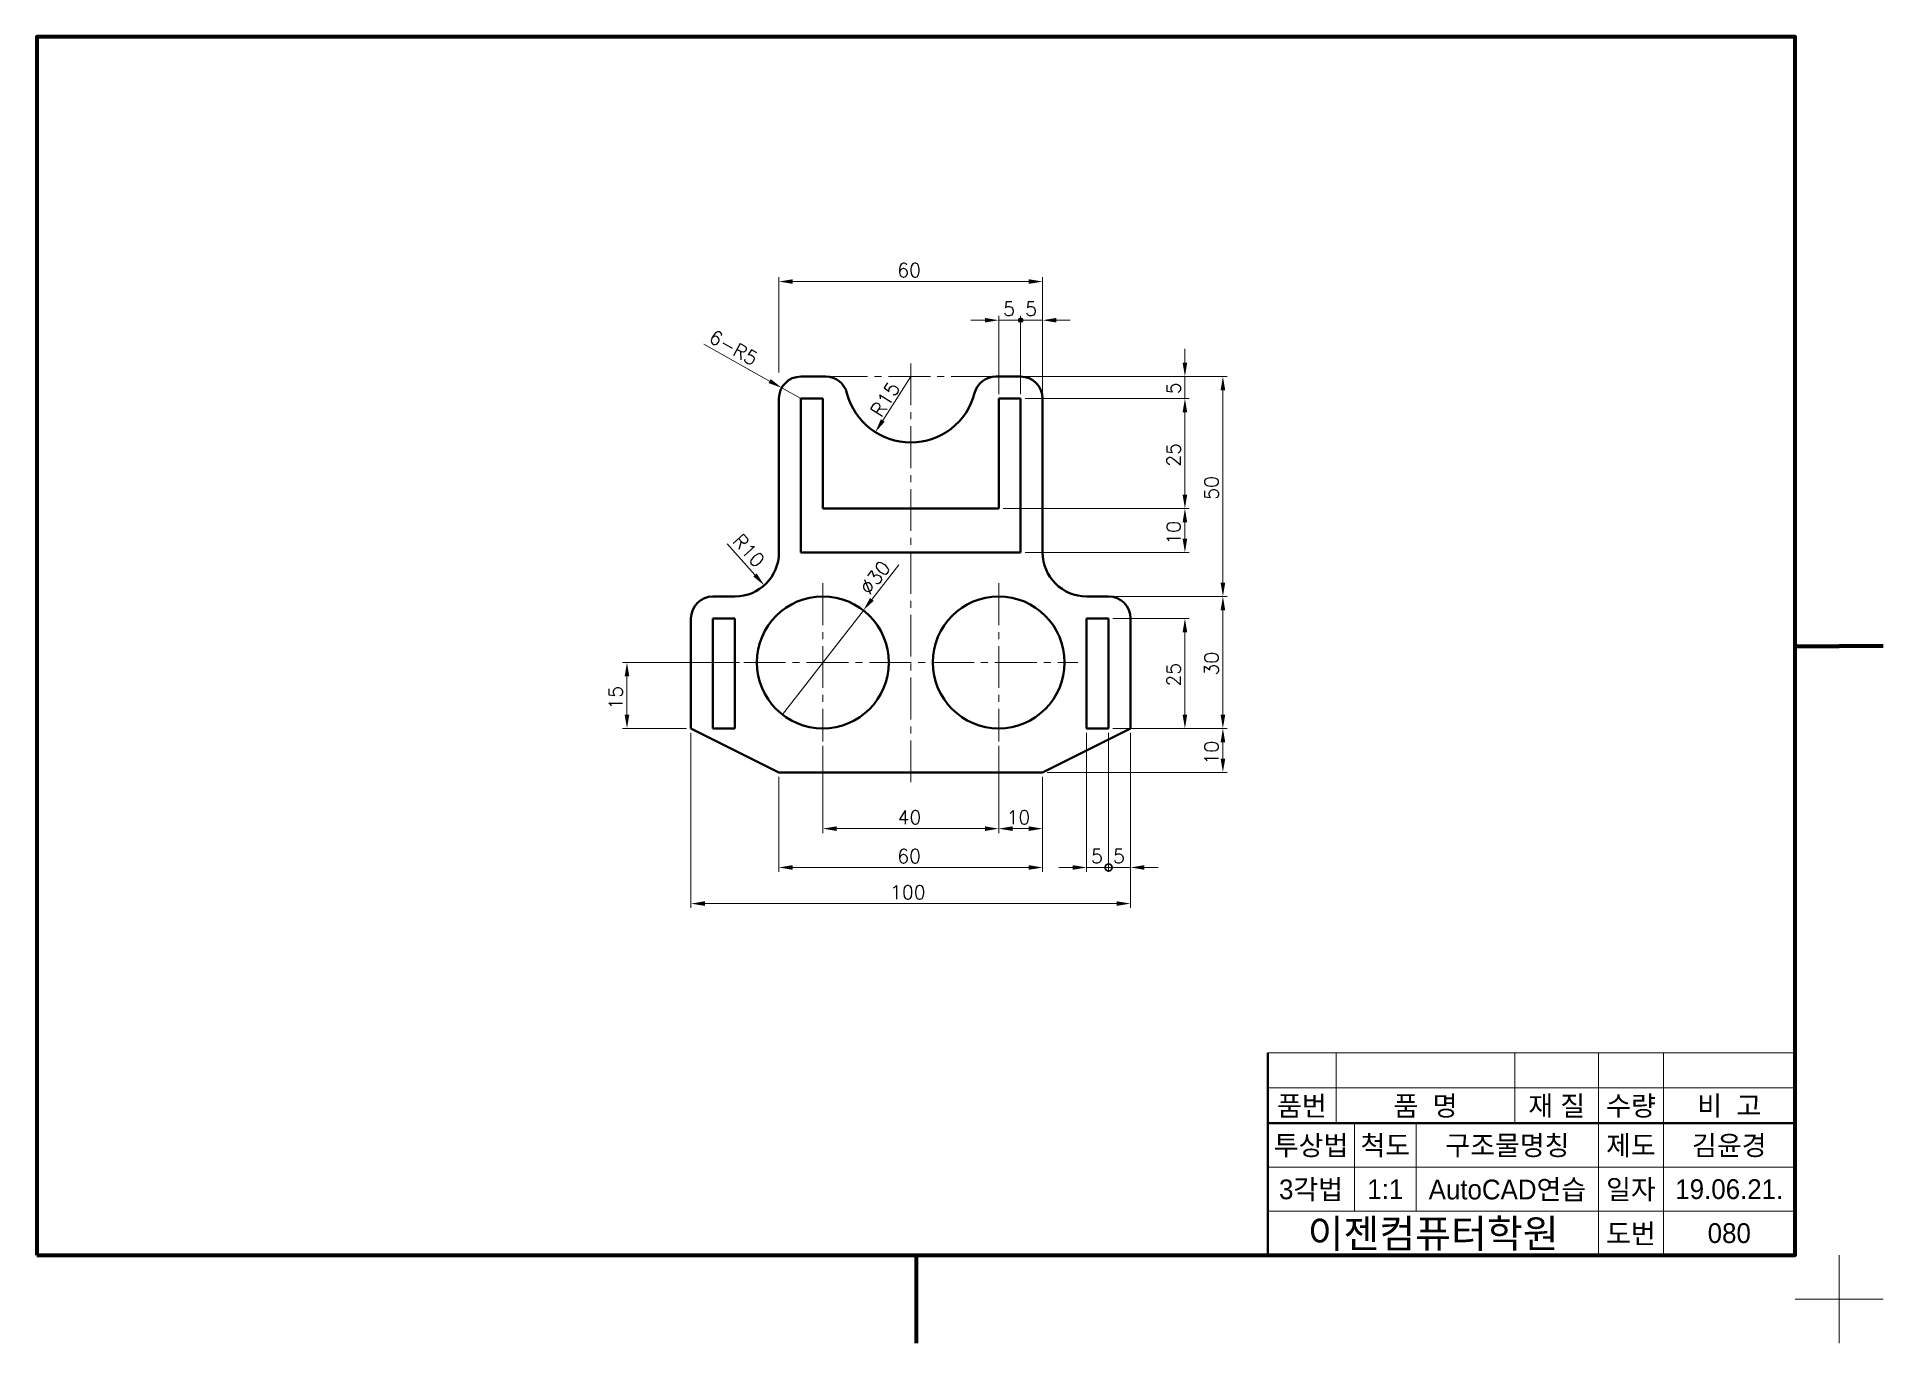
# Model space of a CAD drawing. Header units: millimetres. Extents: x 0 to 4210, y 0 to 2980.
# Drawn here: x 3790 to 4210, y 2069 to 2366 of the extents above; entities that cross this region are included whole.
import ezdxf
from ezdxf.enums import TextEntityAlignment as Align

# ---------------------------------------------------------------- set-up
doc = ezdxf.new("R2010")
doc.units = ezdxf.units.MM
doc.linetypes.add('CENTER2', pattern=[28.575, 19.05, -3.175, 3.175, -3.175])
doc.linetypes.add('PHANTOM2', pattern=[31.75, 15.875, -3.175, 3.175, -3.175, 3.175, -3.175])
for name, color, linetype, lineweight in [('가는선', 1, 'Continuous', 13), ('구분선', 1, 'PHANTOM2', 13), ('문자', 2, 'Continuous', 20), ('외곽선', 4, 'Continuous', 70), ('외형선', 3, 'Continuous', 40), ('중심선', 1, 'CENTER2', 13), ('치수선', 1, 'Continuous', 13)]:
    doc.layers.add(name, color=color, linetype=linetype, lineweight=lineweight)
doc.styles.get("Standard").update_dxf_attribs({"font": 'romans.shx'})
doc.styles.add('한글', font='')
doc.styles.get('한글').set_extended_font_data('Gulim')

msp = doc.modelspace()

# ---------------------------------------------------------------- texts
at = {"layer": '문자', "ltscale": 0.5}
for s, p in [('60', (3985.73, 2311.38)), ('5', (4009.8, 2302.59)), ('5', (4014.8, 2302.59)), ('40', (3985.8, 2186.97)), ('10', (4010.58, 2186.97)), ('60', (3985.73, 2178.14)), ('5', (4029.8, 2178.14)), ('5', (4034.8, 2178.14)), ('100', (3984.08, 2169.93))]:
    msp.add_text(s, height=3.15, dxfattribs=at).set_placement(p)
for s, rotation, p in [('6-R5', 330.724, (3942.57, 2296.82)), ('R15', 57.4623, (3982.1, 2279.3)), ('5', 90, (4050.17, 2284.77)), ('25', 90, (4050.17, 2268.27)), ('50', 90, (4058.81, 2260.77)), ('10', 90, (4050.17, 2250.54)), ('R10', 311.7077, (3948.03, 2251.25)), ('∅30', 52.135, (3979.45, 2238.87)), ('25', 90, (4050.17, 2218.27)), ('30', 90, (4058.81, 2220.77)), ('15', 90, (3923.24, 2213.04)), ('10', 90, (4058.81, 2200.54))]:
    msp.add_text(s, height=3.15, rotation=rotation, dxfattribs=at).set_placement(p)
at = {"layer": '문자', "ltscale": 0.5, "style": '한글'}
for s, height, p in [('품번', 4.5, (4077.79, 2123)), ('품  명', 4.5, (4105.9, 2123)), ('재 질', 4.5, (4135.75, 2123)), ('수량', 4.5, (4152.64, 2123)), ('비  고', 4.5, (4175.01, 2123)), ('투상법', 4.5, (4079.86, 2114)), ('척도', 4.5, (4096.76, 2114)), ('구조물명칭', 4.5, (4124.54, 2114)), ('제도', 4.5, (4152.64, 2114)), ('김윤경', 4.5, (4175.01, 2114)), ('3각법', 4.5, (4079.86, 2104)), ('1:1', 4.5, (4096.76, 2104)), ('AutoCAD연습', 4.5, (4124.54, 2104)), ('일자', 4.5, (4152.64, 2104)), ('19.06.21.', 4.5, (4175.01, 2104)), ('이젠컴퓨터학원', 6.5, (4107.64, 2094)), ('도번', 4.5, (4152.64, 2094)), ('080', 4.5, (4175.01, 2094))]:
    msp.add_text(s, height=height, dxfattribs=at).set_placement(p, align=Align.MIDDLE)

# ---------------------------------------------------------------- blocks, each defined once
blk = doc.blocks.new('_DotSmall')
at = {"color": 0, "linetype": 'ByBlock', "const_width": 0.5}
blk.add_lwpolyline([(-0.0625, 0, 1), (0.0625, 0, 1)], format="xyb", close=True, dxfattribs=at)

# ---------------------------------------------------------------- hatches: boundary and pattern name
at = {"layer": '치수선'}
h = msp.add_hatch(color=256, dxfattribs=at)
h.dxf.hatch_style = 1
h.paths.add_polyline_path([(4013.8, 2302.09), (4013.8, 2301.59), (4014.3, 2301.59, 0.414214)])
h.paths.add_polyline_path([(4013.8, 2302.09, 0.414214), (4013.3, 2301.59), (4013.8, 2301.59)])
h.paths.add_polyline_path([(4013.8, 2301.59), (4013.3, 2301.59, 0.414214), (4013.8, 2301.09)])
h.paths.add_polyline_path([(4014.3, 2301.59), (4013.8, 2301.59), (4013.8, 2301.09, 0.414214)])

# ---------------------------------------------------------------- linework, layer by layer
at = {"layer": '가는선', "ltscale": 0.5}
for p, q in [((4070, 2135), (4190, 2135)), ((4085.58, 2135), (4085.58, 2119)), ((4126.22, 2135), (4126.22, 2119)), ((4145.27, 2135), (4145.27, 2089)), ((4160.01, 2135), (4160.01, 2089)), ((4070, 2127), (4190, 2127)), ((4089.73, 2119), (4089.73, 2099)), ((4103.8, 2119), (4103.8, 2099)), ((4070, 2109), (4190, 2109)), ((4070, 2099), (4190, 2099))]:
    msp.add_line(p, q, dxfattribs=at)
at = {"layer": '구분선', "ltscale": 0.5}
for points in [[(4190, 2079), (4200, 2079), (4200, 2089)], [(4190, 2079), (4200, 2079), (4200, 2089)], [(4200, 2089), (4200, 2079), (4210, 2079)], [(4200, 2089), (4200, 2079), (4210, 2079)], [(4200, 2069), (4200, 2079), (4190, 2079)], [(4210, 2079), (4200, 2079), (4200, 2069)]]:
    msp.add_lwpolyline(points, dxfattribs=at)
at = {"layer": '외곽선', "ltscale": 0.5}
for p, q in [((4190, 2227.5), (4200, 2227.5)), ((4210, 2227.5), (4200, 2227.5)), ((4190, 2089), (4190, 2135)), ((3990, 2089), (3990, 2079)), ((3990, 2089), (3990, 2079)), ((3990, 2079), (3990, 2069))]:
    msp.add_line(p, q, dxfattribs=at)
msp.add_lwpolyline([(3790, 2089), (4190, 2089), (4190, 2366), (3790, 2366)], close=True, dxfattribs=at)
at = {"layer": '외형선', "ltscale": 0.5}
for p, q in [((3969.44, 2288.77), (3963.8, 2288.77)), ((4008.17, 2288.77), (4013.8, 2288.77)), ((3958.8, 2283.77), (3958.8, 2248.77)), ((3963.8, 2283.77), (3963.8, 2248.77)), ((3968.8, 2283.77), (3963.8, 2283.77)), ((3968.8, 2258.77), (3968.8, 2283.77)), ((4008.8, 2258.77), (4008.8, 2283.77)), ((4008.8, 2283.77), (4013.8, 2283.77)), ((4013.8, 2283.77), (4013.8, 2248.77)), ((4018.8, 2283.77), (4018.8, 2248.77)), ((4008.8, 2258.77), (3968.8, 2258.77)), ((3963.8, 2248.77), (4013.8, 2248.77)), ((3948.8, 2238.77), (3943.8, 2238.77)), ((4028.8, 2238.77), (4033.8, 2238.77)), ((3938.8, 2233.77), (3938.8, 2208.77)), ((3948.8, 2233.77), (3943.8, 2233.77)), ((3943.8, 2233.77), (3943.8, 2208.77)), ((3948.8, 2208.77), (3948.8, 2233.77)), ((4028.8, 2208.77), (4028.8, 2233.77)), ((4028.8, 2233.77), (4033.8, 2233.77)), ((4033.8, 2233.77), (4033.8, 2208.77)), ((4038.8, 2233.77), (4038.8, 2208.77)), ((3958.8, 2198.77), (3938.8, 2208.77)), ((3943.8, 2208.77), (3948.8, 2208.77)), ((4018.8, 2198.77), (4038.8, 2208.77)), ((4028.8, 2208.77), (4033.8, 2208.77)), ((4018.8, 2198.77), (3958.8, 2198.77)), ((4070, 2135), (4070, 2127)), ((4070, 2127), (4070, 2119)), ((4070, 2119), (4190, 2119)), ((4070, 2119), (4070, 2099)), ((4070, 2099), (4070, 2089))]:
    msp.add_line(p, q, dxfattribs=at)
for centre in [(3968.8, 2223.77), (4008.8, 2223.77)]:
    msp.add_circle(centre, 15, dxfattribs=at)
for centre, radius, start, end in [((3963.8, 2283.77), 5, 90, 180), ((3969.44, 2283.77), 5, 14.4775, 90), ((3988.8, 2288.77), 15, 194.4775, 345.5225), ((4008.17, 2283.77), 5, 90, 165.5225), ((4013.8, 2283.77), 5, 0, 90), ((3948.8, 2248.77), 10, 270, 0), ((4028.8, 2248.77), 10, 180, 270), ((3943.8, 2233.77), 5, 90, 180), ((4033.8, 2233.77), 5, 0, 90)]:
    msp.add_arc(centre, radius, start, end, dxfattribs=at)
at = {"layer": '중심선', "ltscale": 0.5}
for p, q in [((3988.8, 2291.77), (3988.8, 2195.77)), ((3969.44, 2288.77), (4008.17, 2288.77)), ((3968.8, 2241.77), (3968.8, 2205.77)), ((4008.8, 2241.77), (4008.8, 2205.77)), ((3950.8, 2223.77), (4026.8, 2223.77))]:
    msp.add_line(p, q, dxfattribs=at)
at = {"layer": '치수선', "ltscale": 0.5}
for p, q in [((3958.8, 2289.67), (3958.8, 2311.38)), ((3961.95, 2310.38), (4015.65, 2310.38)), ((4018.8, 2302.59), (4018.8, 2311.38)), ((4008.8, 2284.77), (4008.8, 2302.59)), ((4013.8, 2284.77), (4013.8, 2302.59)), ((4018.8, 2284.77), (4018.8, 2302.59)), ((4005.65, 2301.59), (4002.5, 2301.59)), ((4008.8, 2301.59), (4013.8, 2301.59)), ((4013.8, 2301.59), (4010.65, 2301.59)), ((4013.8, 2301.59), (4018.8, 2301.59)), ((4021.95, 2301.59), (4025.1, 2301.59)), ((3941.74, 2296.14), (3956.69, 2287.76)), ((4051.17, 2291.92), (4051.17, 2295.07)), ((3988.8, 2288.77), (3982.43, 2278.78)), ((4014.8, 2288.77), (4052.17, 2288.77)), ((4051.17, 2288.77), (4051.17, 2283.77)), ((4052.17, 2288.77), (4060.81, 2288.77)), ((4059.81, 2241.92), (4059.81, 2285.62)), ((4014.8, 2283.77), (4052.17, 2283.77)), ((4051.17, 2280.62), (4051.17, 2261.92)), ((4009.8, 2258.77), (4052.17, 2258.77)), ((4051.17, 2255.62), (4051.17, 2251.92)), ((3947.06, 2250.73), (3953.36, 2243.66)), ((4014.8, 2248.77), (4052.17, 2248.77)), ((3986.08, 2245.99), (3979.94, 2238.1)), ((4034.8, 2238.77), (4060.81, 2238.77)), ((3959.6, 2211.93), (3978.01, 2235.61)), ((4059.81, 2235.62), (4059.81, 2211.92)), ((4034.8, 2233.77), (4052.17, 2233.77)), ((4051.17, 2230.62), (4051.17, 2211.92)), ((3949.8, 2223.77), (3923.24, 2223.77)), ((3924.24, 2220.62), (3924.24, 2211.92)), ((3937.8, 2208.77), (3923.24, 2208.77)), ((3938.8, 2207.77), (3938.8, 2167.93)), ((4028.8, 2207.77), (4028.8, 2176.14)), ((4033.8, 2207.77), (4033.8, 2176.14)), ((4034.8, 2208.77), (4052.17, 2208.77)), ((4038.8, 2207.77), (4038.8, 2167.93)), ((4052.17, 2208.77), (4060.81, 2208.77)), ((4059.81, 2201.92), (4059.81, 2205.62)), ((3968.8, 2204.77), (3968.8, 2184.97)), ((4008.8, 2204.77), (4008.8, 2184.97)), ((3958.8, 2197.77), (3958.8, 2176.14)), ((4018.8, 2197.77), (4018.8, 2176.14)), ((4019.8, 2198.77), (4060.81, 2198.77)), ((3971.95, 2185.97), (4005.65, 2185.97)), ((4011.95, 2185.97), (4015.65, 2185.97)), ((3961.95, 2177.14), (4015.65, 2177.14)), ((4025.65, 2177.14), (4022.5, 2177.14)), ((4028.8, 2177.14), (4033.8, 2177.14)), ((4033.8, 2177.14), (4030.65, 2177.14)), ((4033.8, 2177.14), (4038.8, 2177.14)), ((4041.95, 2177.14), (4045.1, 2177.14)), ((3941.95, 2168.93), (4035.65, 2168.93))]:
    msp.add_line(p, q, dxfattribs=at)
at = {"layer": '치수선'}
msp.add_line((3959.44, 2286.21), (3963.8, 2283.77), dxfattribs=at)
msp.add_circle((4013.8, 2301.59), 0.5, dxfattribs=at)
at = {"layer": '치수선', "ltscale": 0.5}
for points in [[(3961.95, 2310.9), (3961.95, 2309.85), (3958.8, 2310.38)], [(4015.65, 2310.9), (4015.65, 2309.85), (4018.8, 2310.38)], [(4005.65, 2302.11), (4005.65, 2301.06), (4008.8, 2301.59)], [(4021.95, 2302.11), (4021.95, 2301.06), (4018.8, 2301.59)], [(4050.64, 2291.92), (4051.69, 2291.92), (4051.17, 2288.77)], [(3956.95, 2288.21), (3956.44, 2287.3), (3959.44, 2286.21)], [(4059.29, 2285.62), (4060.34, 2285.62), (4059.81, 2288.77)], [(4050.64, 2280.62), (4051.69, 2280.62), (4051.17, 2283.77)], [(3981.99, 2279.06), (3982.87, 2278.5), (3980.74, 2276.12)], [(4050.64, 2261.92), (4051.69, 2261.92), (4051.17, 2258.77)], [(4050.64, 2255.62), (4051.69, 2255.62), (4051.17, 2258.77)], [(4050.64, 2251.92), (4051.69, 2251.92), (4051.17, 2248.77)], [(3953.75, 2244.01), (3952.97, 2243.31), (3955.46, 2241.3)], [(4059.29, 2241.92), (4060.34, 2241.92), (4059.81, 2238.77)], [(4059.29, 2235.62), (4060.34, 2235.62), (4059.81, 2238.77)], [(3979.53, 2238.42), (3980.36, 2237.78), (3978.01, 2235.61)], [(4050.64, 2230.62), (4051.69, 2230.62), (4051.17, 2233.77)], [(3923.71, 2220.62), (3924.76, 2220.62), (3924.24, 2223.77)], [(3923.71, 2211.92), (3924.76, 2211.92), (3924.24, 2208.77)], [(4050.64, 2211.92), (4051.69, 2211.92), (4051.17, 2208.77)], [(4059.29, 2211.92), (4060.34, 2211.92), (4059.81, 2208.77)], [(4059.29, 2205.62), (4060.34, 2205.62), (4059.81, 2208.77)], [(4059.29, 2201.92), (4060.34, 2201.92), (4059.81, 2198.77)], [(3971.95, 2186.5), (3971.95, 2185.45), (3968.8, 2185.97)], [(4005.65, 2186.5), (4005.65, 2185.45), (4008.8, 2185.97)], [(4011.95, 2186.5), (4011.95, 2185.45), (4008.8, 2185.97)], [(4015.65, 2186.5), (4015.65, 2185.45), (4018.8, 2185.97)], [(3961.95, 2177.67), (3961.95, 2176.62), (3958.8, 2177.14)], [(4015.65, 2177.67), (4015.65, 2176.62), (4018.8, 2177.14)], [(4025.65, 2177.67), (4025.65, 2176.62), (4028.8, 2177.14)], [(4041.95, 2177.67), (4041.95, 2176.62), (4038.8, 2177.14)], [(3941.95, 2169.46), (3941.95, 2168.41), (3938.8, 2168.93)], [(4035.65, 2169.46), (4035.65, 2168.41), (4038.8, 2168.93)]]:
    msp.add_solid(points, dxfattribs=at)

# ---------------------------------------------------------------- block references
at = {"layer": '치수선', "ltscale": 0.5, "xscale": 3.15, "yscale": 3.15, "zscale": 3.15}
msp.add_blockref('_DotSmall', (4033.8, 2177.14), dxfattribs=at)

msp.set_redraw_order([(e.dxf.handle, doc.entitydb.next_handle()) for e in msp.query("TEXT MTEXT ATTDEF DIMENSION ARC_DIMENSION")])  # texts and dimensions are drawn at this point

doc.saveas('drawing.dxf')
